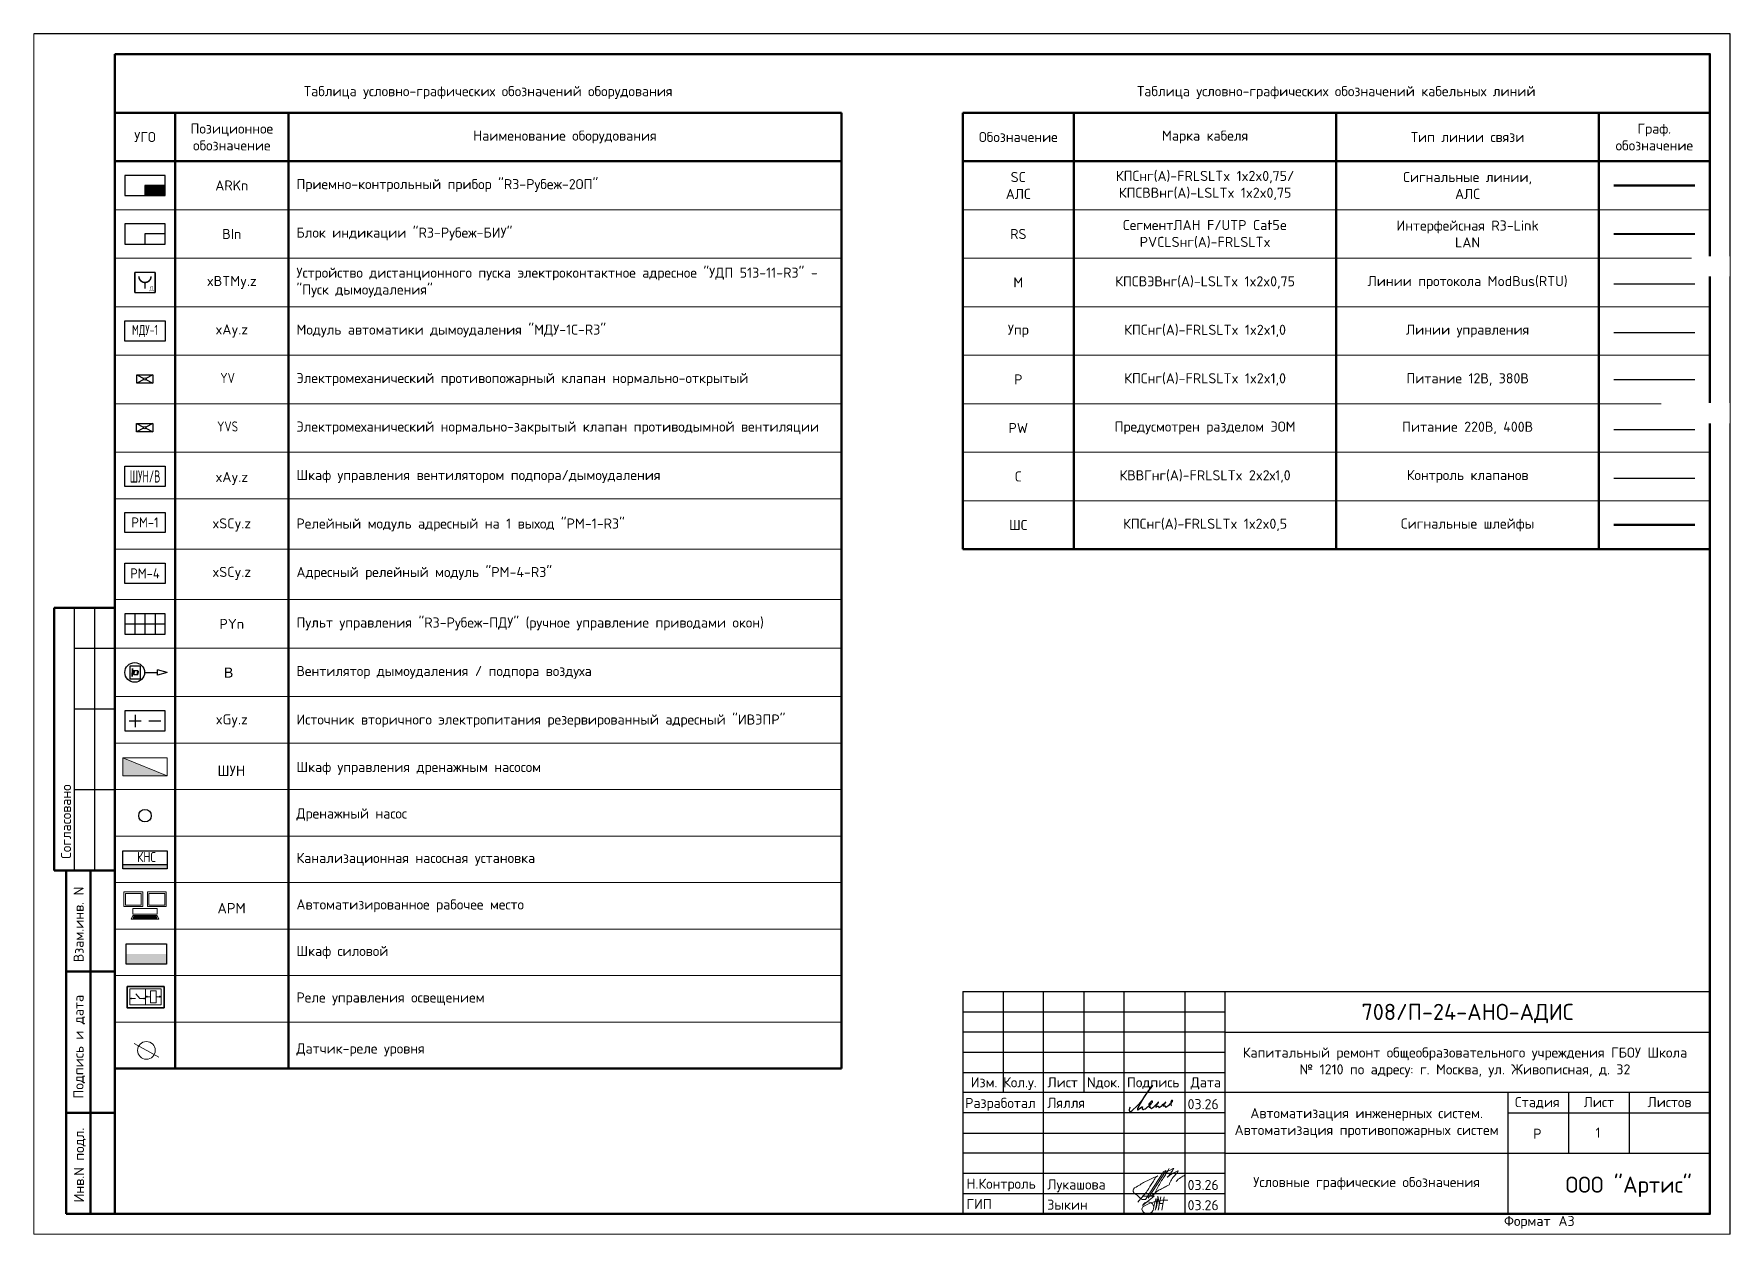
# Paper-space layout '1' of a CAD drawing. Header units: millimetres. Extents: x -2986 to -2566, y 883 to 1180.
# The model-space entities are those that its viewports show. They can reach past a viewport. Long polylines and large blocks are cut down to what shows.
import ezdxf
from ezdxf import colors
from ezdxf.entities.mleader import LeaderData, LeaderLine
from ezdxf.enums import TextEntityAlignment as Align
from ezdxf.math import Vec2, Vec3

# ---------------------------------------------------------------- set-up
doc = ezdxf.new("R2010")
doc.units = ezdxf.units.MM
doc.set_wipeout_variables(frame=1)
doc.linetypes.add('штрихпунктирная', pattern=[1, 0.5, -0.25, 0, -0.25])
for name, color, linetype, lineweight in [('_SOT_SH-OBORUD', 5, 'Continuous', 18), ('RC-Выноски', 7, 'Continuous', 0), ('RC-Дымоудаление', 1, 'Continuous', 30), ('RC-Источники_электропитания', 7, 'Continuous', 30), ('RC-Линии_связи-Адресные', 5, 'Continuous', 50), ('RC-Линии_связи-Интерфейсные_RS-485', 4, 'Continuous', 40), ('RC-Линии_связи-Питание_12-24В', 1, 'Continuous', 30), ('RC-Приборы_управления_и_блоки_индикации', 1, 'Continuous', 30), ('RC-Прочее_оборудование', 1, 'Continuous', 30), ('RC-Шкафы', 1, 'Continuous', 30), ('АР_текст', 250, 'Continuous', 40), ('лс', 5, 'Continuous', 30), ('Основная сплош', 7, 'Continuous', 30), ('Текст', 7, 'Continuous', 30)]:
    doc.layers.add(name, color=color, linetype=linetype, lineweight=lineweight)
for name, color, linetype in [('PDF _0', 7, 'Continuous'), ('PDF _Текст', 7, 'Continuous'), ('PDF _ЭОМ_Текст', 7, 'Continuous'), ('RC-Таблицы', 7, 'Continuous'), ('TEXT1', 7, 'Continuous'), ('Основная', 7, 'Continuous')]:
    doc.layers.add(name, color=color, linetype=linetype)
doc.layers.add('PDF _АК RS-485', color=30, linetype='Continuous', true_color=0xff7f00)
doc.layers.add('PDF _ВК К1 подвал над олом', color=7, linetype='Continuous', true_color=0x00b800)
doc.layers.add('ОФ_подписи', color=5, linetype='Continuous', lineweight=13, true_color=0x0000ff)
doc.layers.add('Подписи', color=5, linetype='Continuous', lineweight=18, true_color=0x0000ff)
doc.styles.add('ICOCPEUR', font='isocpeur.ttf', dxfattribs={"height": 250})
doc.styles.add('ISOCPEUR', font='isocpeur.ttf', dxfattribs={"height": 250})
doc.styles.add('PDF ISOCPEUR', font='isocpeur.ttf')
doc.styles.add('RubezhCAD', font='isocpeur.ttf')
doc.styles.get("Standard").update_dxf_attribs({"font": 'arial.ttf'})
doc.styles.add('TIMES', font='times.ttf')
doc.styles.add('XREF1$0$Standard', font='isocpeur.ttf')

psp = doc.layouts.new('1')

msp = doc.modelspace()

# ---------------------------------------------------------------- texts
msp.add_attdef('В', text='', height=250).set_placement((-111633.1, 40274.7), align=Align.BOTTOM_CENTER)
at = {"layer": 'PDF _Текст', "char_height": 259.2, "attachment_point": 7, "style": 'XREF1$0$Standard'}
for s, insert in [('ШУН', (-111909.5, 37916.4)), ('АРМ', (-111909.5, 34514.4))]:
    msp.add_mtext(s, dxfattribs=dict(at, insert=insert))
at = {"layer": 'PDF _Текст', "insert": (-113898.7, 35784.9), "char_height": 250, "width": 702.153, "attachment_point": 7, "style": 'XREF1$0$Standard'}
msp.add_mtext('{\\W0.8;КНС}', dxfattribs=at)
at = {"layer": 'RC-Линии_связи-Адресные', "color": 0, "linetype": 'Continuous', "lineweight": 40, "ltscale": 15, "char_height": 250, "width": 536.123, "attachment_point": 2, "style": 'ICOCPEUR'}
for s, insert in [('{\\W0.8;YV}', (-111658.1, 47890.3)), ('{\\W0.8;YVS}', (-111658.1, 46690.3))]:
    msp.add_mtext(s, dxfattribs=dict(at, insert=insert))
at = {"layer": 'RC-Таблицы', "linetype": 'Continuous', "lineweight": 40, "ltscale": 15, "char_height": 250, "attachment_point": 5, "style": 'ICOCPEUR'}
for s, insert in [('Таблица условно-графических обозначений оборудования', (-105203.9, 54829)), ('Таблица условно-графических обозначений кабельных линий', (-84203.9, 54829))]:
    msp.add_mtext_dynamic_manual_height_columns(s, width=18500, gutter_width=1250, heights=[0], dxfattribs=dict(at, insert=insert))
at = {"layer": 'RC-Таблицы', "linetype": 'Continuous', "lineweight": 40, "char_height": 250}
for s, insert, width, attachment_point, style in [('УГО', (-113703.9, 53729), 1100, 5, 'ICOCPEUR'), ('Позиционное обозначение', (-111553.9, 53729), 2400, 5, 'ICOCPEUR'), ('Наименование оборудования', (-103303.9, 53729), 13300, 5, 'ICOCPEUR'), ('Обозначение', (-92078.9, 53729), 2350, 5, 'ICOCPEUR'), ('Марка кабеля', (-87453.9, 53729), 6100, 5, 'ICOCPEUR'), ('Тип линии связи', (-80953.9, 53729), 6100, 5, 'ICOCPEUR'), ('Граф. обозначение', (-76328.9, 53729), 2350, 5, 'ICOCPEUR'), ('ARKn', (-111553.9, 52529), 2400, 5, 'ICOCPEUR'), ('Приемно-контрольный прибор "R3-Рубеж-2ОП"', (-109953.9, 52529), 13300, 4, 'ICOCPEUR'), ('SC\\PАЛС', (-92078.9, 52529), 2350, 5, 'ICOCPEUR'), ('КПСнг(А)-FRLSLTx 1x2x0,75/ КПСВВнг(А)-LSLTx 1x2x0,75 ', (-87453.9, 52529), 6100, 5, 'ICOCPEUR'), ('Сигнальные линии,\\PАЛС ', (-80953.9, 52529), 6100, 5, 'ICOCPEUR'), ('СегментЛАН F/UTP Cat5e PVCLSнг(А)-FRLSLTx', (-87453.9, 51329), 6100, 5, 'ICOCPEUR'), ('Интерфейсная R3-Link\\PLAN', (-80953.9, 51329), 6100, 5, 'ICOCPEUR'), ('BIn', (-111553.9, 51329), 2400, 5, 'ICOCPEUR'), ('Блок индикации "R3-Рубеж-БИУ"', (-109953.9, 51329), 13300, 4, 'ICOCPEUR'), ('RS', (-92078.9, 51329), 2350, 5, 'ICOCPEUR'), ('Устройство дистанционного пуска электроконтактное адресное "УДП 513-11-R3" - "Пуск дымоудаления"', (-109953.9, 50129), 13300, 4, 'ICOCPEUR'), ('xBTMy.z', (-111553.9, 50129), 2400, 5, 'ICOCPEUR'), ('М', (-92078.9, 50129), 2350, 5, 'ICOCPEUR'), ('КПСВЭВнг(А)-LSLTx 1x2x0,75 ', (-87453.9, 50129), 6100, 5, 'ICOCPEUR'), ('Линии протокола ModBus(RTU)', (-80953.9, 50129), 6100, 5, 'ICOCPEUR'), ('xAy.z', (-111553.9, 48929), 2400, 5, 'ICOCPEUR'), ('Модуль автоматики дымоудаления "МДУ-1С-R3"', (-109953.9, 48929), 13300, 4, 'ICOCPEUR'), ('Упр', (-92078.9, 48929), 2350, 5, 'ICOCPEUR'), ('КПСнг(А)-FRLSLTx 1x2x1,0', (-87453.9, 48929), 6100, 5, 'ICOCPEUR'), ('Линии управления', (-80953.9, 48929), 6100, 5, 'ICOCPEUR'), ('Электромеханический противопожарный клапан нормально-открытый', (-109953.9, 47729), 13300, 4, 'ICOCPEUR'), ('КПСнг(А)-FRLSLTx 1x2x1,0', (-87453.9, 47729), 6100, 5, 'ICOCPEUR'), ('Питание 12В, 380В', (-80953.9, 47729), 6100, 5, 'ICOCPEUR'), ('P', (-92078.9, 47729), 2350, 5, 'ICOCPEUR'), ('Электромеханический нормально-закрытый клапан противодымной вентиляции', (-109953.9, 46529), 13300, 4, 'ICOCPEUR'), ('PW', (-92078.9, 46529), 2350, 5, 'ICOCPEUR'), ('Предусмотрен разделом ЭОМ', (-87453.9, 46529), 6100, 5, 'ICOCPEUR'), ('Питание 220В, 400В', (-80953.9, 46529), 6100, 5, 'ICOCPEUR'), ('xАy.z', (-111553.9, 45279.5), 2400, 5, 'ICOCPEUR'), ('Шкаф управления вентилятором подпора/дымоудаления', (-109953.9, 45329), 13300, 4, 'ICOCPEUR'), ('C', (-92078.9, 45329), 2350, 5, 'ICOCPEUR'), ('КВВГнг(А)-FRLSLTx 2x2х1,0', (-87453.9, 45329), 6100, 5, 'ICOCPEUR'), ('Контроль клапанов', (-80953.9, 45329), 6100, 5, 'ICOCPEUR'), ('xSCy.z', (-111553.9, 44129, 0), 2800, 5, 'ICOCPEUR'), ('Релейный модуль адресный на 1 выход "РМ-1-R3"', (-109953.9, 44129, 0), 13800, 4, 'ISOCPEUR'), ('ШС', (-92078.9, 44129), 2350, 5, 'ICOCPEUR'), ('КПСнг(А)-FRLSLTx 1x2x0,5 ', (-87453.9, 44129), 6100, 5, 'ICOCPEUR'), ('Сигнальные шлейфы', (-80953.9, 44129), 6100, 5, 'ICOCPEUR'), ('xSCy.z', (-111553.9, 42929), 2400, 5, 'ICOCPEUR'), ('Адресный релейный модуль "РМ-4-R3"', (-109953.9, 42929), 13300, 4, 'ICOCPEUR'), ('PYn', (-111553.9, 41679.5), 2400, 5, 'ICOCPEUR'), ('Пульт управления "R3-Рубеж-ПДУ" (ручное управление приводами окон)', (-109953.9, 41679.5), 13300, 4, 'ICOCPEUR'), ('Вентилятор дымоудаления / подпора воздуха', (-109953.9, 40479.5), 13300, 4, 'ICOCPEUR'), ('Источник вторичного электропитания резервированный адресный "ИВЭПР"', (-109953.9, 39279.5), 13300, 4, 'ICOCPEUR'), ('xGy.z', (-111553.9, 39279.5), 2400, 5, 'ICOCPEUR'), ('Шкаф управления дренажным насосом', (-109953.9, 38104.3), 13300, 4, 'ICOCPEUR'), ('Дренажный насос', (-109953.9, 36953.8), 13300, 4, 'ICOCPEUR'), ('Канализационная насосная установка ', (-109953.9, 35852.8), 13300, 4, 'ICOCPEUR'), ('Автоматизированное рабочее место', (-109953.9, 34702.3), 13300, 4, 'ICOCPEUR'), ('Шкаф силовой', (-109953.9, 33551.5), 13300, 4, 'ICOCPEUR'), ('Реле управления освещением', (-109953.9, 32401), 13300, 4, 'ICOCPEUR'), ('Датчик-реле уровня', (-109953.9, 31137.5), 13300, 4, 'ICOCPEUR')]:
    msp.add_mtext(s, dxfattribs=dict(at, insert=insert, width=width, attachment_point=attachment_point, style=style))
at = {"layer": 'TEXT1', "char_height": 250, "width": 7000, "attachment_point": 5}
for s, insert, style in [('{\\C0;1}', (-77723.9, 29089.3), 'ICOCPEUR'), ('Условные графические обозначения', (-83453.9, 27831.2), 'RubezhCAD')]:
    msp.add_mtext(s, dxfattribs=dict(at, insert=insert, style=style))

# ---------------------------------------------------------------- blocks, each defined once
blk = doc.blocks.new('RC-UGO-PPK-01')
blk.add_wipeout([(5, -2.5), (5, 2.5), (-5, 2.5), (-5, -2.5)]).dxf.layer = 'RC-Приборы_управления_и_блоки_индикации'
blk.add_wipeout([(-5, -2.5), (-5, 2.5), (5, 2.5), (5, -2.5)]).dxf.layer = 'RC-Приборы_управления_и_блоки_индикации'
at = {"layer": 'RC-Приборы_управления_и_блоки_индикации'}
h = blk.add_hatch(color=256, dxfattribs=at)
h.dxf.hatch_style = 1
h.paths.add_polyline_path([(5, -2.5), (5, 0), (0, 0), (0, -2.5)])
blk.add_lwpolyline([(-5, -2.5), (5, -2.5), (5, 2.5), (-5, 2.5)], close=True, dxfattribs=at)
for points in [[(5, 0), (0, 0), (0, -2.5)], [(0, 0), (5, 0)]]:
    blk.add_lwpolyline(points, dxfattribs=at)
blk.add_attdef('PSTN', text='', height=1.5, dxfattribs=at).set_placement((5, 2.5), align=Align.BOTTOM_CENTER)
blk = doc.blocks.new('RC-UGO-BKI-01')
blk.add_wipeout([(5, -2.5), (5, 2.5), (-5, 2.5), (-5, -2.5)]).dxf.layer = 'RC-Приборы_управления_и_блоки_индикации'
blk.add_wipeout([(-5, -2.5), (-5, 2.5), (5, 2.5), (5, -2.5)]).dxf.layer = 'RC-Приборы_управления_и_блоки_индикации'
at = {"layer": 'RC-Приборы_управления_и_блоки_индикации'}
for p, q in [((5, 0), (0, 0)), ((0, 0), (0, -2.5))]:
    blk.add_line(p, q, dxfattribs=at)
blk.add_lwpolyline([(-5, -2.5), (5, -2.5), (5, 2.5), (-5, 2.5)], close=True, dxfattribs=at)
blk.add_attdef('PSTN', text='', height=2.5, dxfattribs=at).set_placement((6.29, 2.38), align=Align.BOTTOM_CENTER)
blk = doc.blocks.new('RC-UGO-MDU-01')
at = {"layer": 'RC-Дымоудаление'}
blk.add_point((0, 0), dxfattribs=at)
blk.add_wipeout([(5, 2.5), (5, -2.5), (-5, -2.5), (-5, 2.5)]).dxf.layer = 'RC-Дымоудаление'
blk.add_wipeout([(-5, -2.5), (-5, 2.5), (5, 2.5), (5, -2.5)]).dxf.layer = 'RC-Дымоудаление'
blk.add_lwpolyline([(-5, 2.5), (5, 2.5), (5, -2.5), (-5, -2.5), (-5, 2.5)], close=True, dxfattribs=at)
at = {"layer": 'RC-Дымоудаление', "ltscale": 100, "style": 'ISOCPEUR', "width": 0.7}
blk.add_text('МДУ-1', height=2.5, dxfattribs=at).set_placement((0, 0), align=Align.MIDDLE)
at = {"layer": 'RC-Дымоудаление'}
blk.add_attdef('PSTN', text='', height=2.5, dxfattribs=at).set_placement((5.82, 2.37), align=Align.BOTTOM_CENTER)
blk = doc.blocks.new('RC-UGO-SHUNV-01')
at = {"layer": 'RC-Шкафы'}
blk.add_point((0, 0), dxfattribs=at)
blk.add_wipeout([(5.01, -2.5), (5.01, 2.5), (-5.01, 2.5), (-5.01, -2.5)]).dxf.layer = 'RC-Шкафы'
blk.add_wipeout([(-5.01, -2.5), (-5.01, 2.5), (5.01, 2.5), (5.01, -2.5)]).dxf.layer = 'RC-Шкафы'
for p, q in [((-5.01, 2.5), (5.01, 2.5)), ((-5.01, -2.5), (-5.01, 2.5)), ((5.01, 2.5), (5.01, -2.5)), ((5.01, -2.5), (-5.01, -2.5))]:
    blk.add_line(p, q, dxfattribs=at)
blk.add_lwpolyline([(-5.01, 2.5), (-5, 2.5)], dxfattribs=at)
blk.add_lwpolyline([(-5.01, 2.5), (-5, 2.5)], dxfattribs=at)
at = {"layer": 'RC-Шкафы', "ltscale": 100, "style": 'ISOCPEUR', "width": 0.6}
blk.add_text('ШУН/В', height=3, dxfattribs=at).set_placement((0, 0), align=Align.MIDDLE)
at = {"layer": 'RC-Шкафы'}
blk.add_attdef('PSTN', text='', height=2.5, dxfattribs=at).set_placement((6.17, 2.53), align=Align.BOTTOM_CENTER)
blk = doc.blocks.new('RC-UGO-RM-04')
at = {"layer": 'RC-Прочее_оборудование'}
blk.add_point((0, 0), dxfattribs=at)
blk.add_wipeout([(5, 2.5), (5, -2.5), (-5, -2.5), (-5, 2.5)]).dxf.layer = 'RC-Прочее_оборудование'
blk.add_wipeout([(-5, -2.5), (-5, 2.5), (5, 2.5), (5, -2.5)]).dxf.layer = 'RC-Прочее_оборудование'
for p, q in [((-5, 2.5), (5, 2.5)), ((-5, -2.5), (-5, 2.5)), ((-5, 2.5), (-5, 2.5)), ((5, 2.5), (5, -2.5)), ((5, -2.5), (-5, -2.5))]:
    blk.add_line(p, q, dxfattribs=at)
at = {"layer": 'RC-Прочее_оборудование', "ltscale": 100, "style": 'ISOCPEUR', "width": 0.9}
blk.add_text('РМ-4', height=2.5, dxfattribs=at).set_placement((0, 0), align=Align.MIDDLE)
at = {"layer": 'RC-Прочее_оборудование'}
blk.add_attdef('PSTN', text='', height=2.5, dxfattribs=at).set_placement((5.72, 2.54), align=Align.BOTTOM_CENTER)
blk = doc.blocks.new('RC-UGO-IP12-03')
blk.add_wipeout([(-5, 2.5), (-5, -2.5), (5, -2.5), (5, 2.5)]).dxf.layer = 'RC-Источники_электропитания'
at = {"layer": 'RC-Источники_электропитания'}
blk.add_lwpolyline([(-5, -2.5), (5, -2.5), (5, 2.5), (-5, 2.5)], close=True, dxfattribs=at)
for points in [[(-3.94, 0), (-0.94, 0)], [(-2.37, -1.52), (-2.37, 1.48)], [(0.94, 0), (3.94, 0)]]:
    blk.add_lwpolyline(points, dxfattribs=at)
blk.add_attdef('PSTN', text='', height=2.5, dxfattribs=at).set_placement((6.11, 2.42), align=Align.BOTTOM_CENTER)
blk = doc.blocks.new('111607191')
at = {"layer": 'RC-Линии_связи-Адресные', "ltscale": 100}
blk.add_line((-10, 0), (10, 0), dxfattribs=at)
blk = doc.blocks.new('111607231')
at = {"layer": 'RC-Линии_связи-Интерфейсные_RS-485', "ltscale": 100}
blk.add_line((-10, 0), (10, 0), dxfattribs=at)
blk = doc.blocks.new('RC-UGO-UDPD-01')
at = {"layer": 'RC-Дымоудаление', "ltscale": 30}
blk.add_lwpolyline([(2.5, 2.5), (2.5, -2.5), (-2.5, -2.5), (-2.5, 2.5)], close=True, dxfattribs=at)
blk.add_wipeout([(2.5, 2.5), (2.5, -2.5), (-2.5, -2.5), (-2.5, 2.5)]).dxf.layer = 'RC-Дымоудаление'
at = {"layer": 'RC-Дымоудаление'}
for p, q in [((-2.5, 2.5), (-2.5, -2.5)), ((2.5, 2.5), (-2.5, 2.5)), ((2.5, -2.5), (2.5, 2.5)), ((-2.5, -2.5), (2.5, -2.5))]:
    blk.add_line(p, q, dxfattribs=at)
at = {"layer": 'RC-Дымоудаление', "ltscale": 30, "const_width": 0.375}
blk.add_lwpolyline([(-1.5, 1.5, 1), (1.5, 1.5, 1)], format="xyb", dxfattribs=at)
blk.add_lwpolyline([(0, 0), (0, -1.5)], dxfattribs=at)
at = {"layer": 'RC-Дымоудаление', "const_width": 0.1}
for points in [[(1.22, -2.23), (1.22, -1.91), (2.1, -1.91), (2.1, -2.23)], [(1.92, -1.91), (1.92, -1.01), (1.43, -1.01), (1.33, -1.91)]]:
    blk.add_lwpolyline(points, dxfattribs=at)
at = {"layer": 'RC-Дымоудаление'}
blk.add_attdef('PSTN', text='', height=2.5, dxfattribs=at).set_placement((1.29, 2.23), align=Align.BOTTOM_LEFT)
blk = doc.blocks.new('*U8')
at = {"lineweight": 50}
for p, q in [((5, 155), (20, 155)), ((5, 155), (5, 90)), ((5, 90), (20, 90)), ((8, 5), (8, 90)), ((14, 5), (14, 90)), ((8, 65), (20, 65)), ((8, 30), (20, 30)), ((8, 5), (20, 5))]:
    blk.add_line(p, q, dxfattribs=at)
for p, q in [((10, 155), (10, 90)), ((15, 155), (15, 90)), ((10, 145), (20, 145)), ((10, 130), (20, 130)), ((10, 110), (20, 110))]:
    blk.add_line(p, q)
blk.add_lwpolyline([(0, 0), (420, 0), (420, 297), (0, 297)], close=True)
blk.add_lwpolyline([(20, 292), (415, 292), (415, 5), (20, 5)], close=True, dxfattribs=at)
at = {"style": 'XREF1$0$Standard'}
for s, p in [('Согласовано', (7.95, 102.07)), ('Взам.инв. N', (11.07, 76.61)), ('Подпись и дата', (11.04, 46.36)), ('Инв.N подл.', (11.17, 17.07))]:
    blk.add_text(s, height=2.5, rotation=90, dxfattribs=at).set_placement(p, align=Align.MIDDLE_CENTER)
blk.add_text('Формат', height=2.5, dxfattribs=at).set_placement((364.02, 2))
blk.add_text('А3', height=2.5, dxfattribs=at).set_placement((381.51, 2), align=Align.RIGHT)
for tag, p in [('СОГЛАСОВАНО_ДАТА2', (14.37, 145.56)), ('СОГЛАСОВАНО_ДАТА3', (19.37, 145.56)), ('СОГЛАСОВАНО_ФАМИЛИЯ2', (14.37, 110.56)), ('СОГЛАСОВАНО_ФАМИЛИЯ3', (19.37, 110.56)), ('СОГЛАСОВАНО_ДОЛЖНОСТЬ2', (14.37, 90.56)), ('СОГЛАСОВАНО_ДОЛЖНОСТЬ3', (19.37, 90.56))]:
    blk.add_attdef(tag, p, '', height=2.5, rotation=90, dxfattribs=at)
for tag, p in [('ВЗАМ_ИНВ_НОМЕР', (19.37, 77.5)), ('ИНВ_N_ПОДЛ', (19.37, 17.5))]:
    blk.add_attdef(tag, text='', height=2.5, rotation=90, dxfattribs=at).set_placement(p, align=Align.CENTER)
blk.add_attdef('ИНВ_ДАТА', text='', height=2.5, rotation=90, dxfattribs=at).set_placement((19.37, 63.83), align=Align.RIGHT)
blk = doc.blocks.new('П_Зыкин')
at = {"layer": 'ОФ_подписи', "color": 152, "ltscale": 100, "true_color": 0x0061c2, "transparency": 33554687}
for p, q in [((142, 249), (62, -174)), ((102, 37), (218, 37)), ((258, 249), (178, -174))]:
    blk.add_line(p, q, dxfattribs=at)
blk.add_lwpolyline([(-462, 273), (-74, 273), (-446, -30)], dxfattribs=at)
for centre, radius, start, end in [((-271, -94), 186, 314.2393, 159.9348), ((345, -1372), 1523, 88.8758, 117.8788), ((1109, -252), 1204, 158.7593, 174.231), ((-1024, 224), 1068, 337.8144, 2.8859), ((-849, 72), 852, 342.8308, 7.4815), ((-9, 182), 4.48, 8.9691, 155.6551), ((-643, 22), 732, 344.4555, 20.462), ((-318, -169), 151, 108.7568, 173.4251), ((-287, -115), 185, 191.5358, 322.3512)]:
    blk.add_arc(centre, radius, start, end, dxfattribs=at)
blk = doc.blocks.new('П_Лукашова')
at = {"layer": 'ОФ_подписи', "color": 152, "true_color": 0x0061c2}
for p, q in [((221, 339), (-221, -339)), ((286, 371), (-156, -307)), ((283, 370), (218, 338))]:
    blk.add_line(p, q, dxfattribs=at)
for points in [[(221, 301), (344, 360), (434, 401), (475, 416), (464, 395), (420, 336), (342, 232), (310, 203), (337, 221), (420, 283), (490, 322), (558, 352), (576, 358), (491, 240), (403, 113), (374, 49), (360, 20)], [(-221, -339), (-276, -344), (-368, -289), (-446, -221), (-505, -166), (-522, -116), (-412, -16), (-295, 56), (-173, 120), (-49, 179), (33, 216), (87, 237), (52, 221), (11, 167), (-59, 51), (-126, -52), (-177, -132), (-256, -231), (-409, -409)], [(360, 20), (294, -18), (203, -65), (91, -124), (-73, -248)], [(366, 415), (236, 213), (85, -37), (-50, -300)], [(530, 102), (646, 199), (748, 254)]]:
    blk.add_spline(points, degree=3, dxfattribs=at)
blk = doc.blocks.new('A$C11203D1A')
at = {"layer": 'Подписи', "lineweight": 25}
blk.add_lwpolyline([(0.24, 1.11), (0.09, 0.86), (0, 0.47), (0.01, 0.27), (0.06, 0.09), (0.17, 0.01), (0.33, 0), (0.53, 0.07), (0.73, 0.22), (0.94, 0.41), (1.81, 1.26), (2.64, 2.1), (3.19, 2.76), (3.8, 3.63), (4.42, 4.6), (5, 5.4), (5.39, 5.96), (5.72, 6.46), (5.82, 6.46), (5.73, 6.31), (4.71, 5.11), (3.82, 3.76), (2.71, 1.9), (2.36, 1.31), (2.15, 0.93), (2.05, 0.72), (2.04, 0.6), (2.04, 0.49), (2.07, 0.44), (2.13, 0.41), (2.22, 0.43), (2.34, 0.53), (2.48, 0.65), (2.83, 0.93), (3.1, 1.12), (3.23, 1.19), (3.28, 1.19), (3.29, 1.16), (3.26, 1.06), (3.23, 0.9), (3.22, 0.77), (3.24, 0.65), (3.26, 0.58), (3.34, 0.52), (3.42, 0.48), (3.54, 0.51), (3.66, 0.56), (3.92, 0.66), (4.17, 0.85), (4.57, 1.16), (4.82, 1.36), (5, 1.53), (5.18, 1.68), (5.48, 1.96), (5.64, 2.15), (5.74, 2.33), (5.75, 2.44), (5.75, 2.53), (5.69, 2.57), (5.6, 2.58), (5.49, 2.54), (5.33, 2.4), (5.12, 2.18), (4.99, 1.99), (4.9, 1.86), (4.85, 1.74), (4.87, 1.66), (4.92, 1.62), (5.03, 1.65), (5.11, 1.72), (5.21, 1.79), (5.24, 1.81), (5.28, 1.82), (5.31, 1.82), (5.32, 1.79), (5.26, 1.69), (5.19, 1.61), (5.11, 1.47), (5.03, 1.34), (4.98, 1.25), (4.97, 1.17), (4.97, 1.09), (5.01, 1.05), (5.05, 1.06), (5.1, 1.11), (5.14, 1.13), (5.2, 1.13), (5.23, 1.07), (5.27, 0.94), (5.32, 0.85), (5.35, 0.8), (5.43, 0.77), (5.52, 0.78), (5.61, 0.84), (5.88, 1), (6.13, 1.19), (6.42, 1.46), (6.68, 1.7), (6.94, 1.94), (7.06, 2.08), (7.22, 2.28), (7.23, 2.3), (7.23, 2.31), (7.2, 2.31), (7.18, 2.28), (7.15, 2.24), (6.76, 1.63), (6.67, 1.45), (6.59, 1.3), (6.56, 1.22), (6.56, 1.16), (6.57, 1.11), (6.6, 1.08), (6.65, 1.1), (6.7, 1.13), (6.79, 1.19), (6.88, 1.26), (6.99, 1.31), (7.07, 1.35), (7.18, 1.36), (7.23, 1.33), (7.27, 1.28), (7.28, 1.18), (7.28, 1.12), (7.3, 1.08), (7.34, 1.04), (7.38, 1.02), (7.45, 1.01), (7.52, 1.04), (7.6, 1.09), (7.73, 1.19), (7.93, 1.34), (8.13, 1.48), (8.36, 1.7), (8.65, 1.95), (8.78, 2.07), (8.9, 2.16), (8.98, 2.23), (9.03, 2.27), (9.04, 2.29), (9.02, 2.3), (8.99, 2.29), (8.97, 2.25), (8.92, 2.16), (8.7, 1.81), (8.57, 1.61), (8.52, 1.53), (8.51, 1.43), (8.53, 1.37), (8.56, 1.33), (8.6, 1.33), (8.66, 1.35), (8.72, 1.39), (8.76, 1.41), (8.86, 1.4), (8.93, 1.37), (8.94, 1.31), (8.96, 1.22), (8.98, 1.14), (9.02, 1.1), (9.08, 1.07), (9.17, 1.1), (9.24, 1.14), (9.33, 1.2), (9.56, 1.37), (9.86, 1.59), (10.18, 1.87), (10.41, 2.09), (10.57, 2.29), (10.72, 2.51), (10.76, 2.62), (10.77, 2.7), (10.75, 2.75), (10.68, 2.79), (10.58, 2.76), (10.5, 2.69), (10.38, 2.54), (10.32, 2.41), (10.31, 2.25), (10.32, 2.09), (10.33, 1.85), (10.35, 1.7), (10.37, 1.58), (10.4, 1.47), (10.47, 1.37)], dxfattribs=at)
blk = doc.blocks.new('Штамп')
at = {"layer": 'Основная'}
for p, q in [((-18500, 5000), (-12000, 5000)), ((-12000, 4500), (-18500, 4500)), ((-18500, 4000), (-12000, 4000)), ((-12000, 2500), (-18500, 2500)), ((-18500, 2000), (-12000, 2000)), ((-12000, 1500), (-18500, 1500)), ((-12000, 1000), (-18500, 1000)), ((-18500, 500), (-12000, 500))]:
    blk.add_line(p, q, dxfattribs=at)
at = {"layer": 'Основная сплош'}
for p, q in [((-18500, 5500), (0, 5500)), ((-18500, 5500), (-18500, 0)), ((-17500, 5500), (-17500, 3000)), ((-16500, 0), (-16500, 5500)), ((-15500, 5500), (-15500, 3000)), ((-14500, 0), (-14500, 5500)), ((-13000, 5500), (-13000, 0)), ((-12000, 0), (-12000, 5500)), ((-12000, 4500), (0, 4500)), ((-18500, 3500), (-12000, 3500)), ((0, 3000), (-18500, 3000)), ((-5000, 3000), (-5000, 0)), ((-3500, 3000), (-3500, 1500)), ((-2000, 3000), (-2000, 1500)), ((-5000, 2500), (0, 2500)), ((-12000, 1500), (0, 1500))]:
    blk.add_line(p, q, dxfattribs=at)
at = {"transparency": 33554687, "xscale": 100, "yscale": 100, "zscale": 100}
blk.add_blockref('A$C11203D1A', (-14379, 2533), dxfattribs=at)
at = {"layer": 'ОФ_подписи', "color": 5}
for name, p, xscale, yscale, zscale in [('П_Лукашова', (-13755, 700), 1.010226427429054, 1.010226427429054, 1.010226427429054), ('П_Зыкин', (-13706, 228), 0.7621923841183493, 0.7621923841183493, 0.7621923841183493)]:
    blk.add_blockref(name, p, dxfattribs=dict(at, xscale=xscale, yscale=yscale, zscale=zscale))
at = {"transparency": 33554687, "insert": (-8500, 2250), "char_height": 250, "width": 7000, "attachment_point": 5, "style": 'PDF ISOCPEUR'}
blk.add_mtext('Автоматизация инженерных систем. Автоматизация противопожарных систем', dxfattribs=at)
at = {"layer": 'АР_текст', "color": 7, "transparency": 33554687, "insert": (-2009, 668), "char_height": 400, "width": 7750, "attachment_point": 5, "style": 'RubezhCAD'}
blk.add_mtext('{\\C0;ООО "Артис"}', dxfattribs=at)
at = {"layer": 'Текст', "color": 0, "style": 'RubezhCAD'}
blk.add_text('708/П-24-АНО-АДИС', height=400, dxfattribs=at).set_placement((-6000, 4798), align=Align.CENTER)
at = {"layer": 'Текст', "linetype": 'Continuous', "style": 'RubezhCAD'}
for s, p in [('Изм.', (-18302, 3131)), ('Кол.у.', (-17500, 3131)), ('Лист', (-16402, 3131)), ('Nдок.', (-15424, 3131)), ('Подпись', (-14434, 3131)), ('Дата', (-12857, 3131))]:
    blk.add_text(s, height=250, dxfattribs=at).set_placement(p)
at = {"layer": 'Текст', "style": 'ICOCPEUR'}
for s, p in [('Разработал', (-18441, 2620)), ('Лялля', (-16408, 2622)), ('03.26', (-12934, 2590)), ('Н.Контроль', (-18407, 620)), ('Лукашова', (-16408, 602)), ('03.26', (-12934, 590)), ('ГИП', (-18407, 120)), ('Зыкин', (-16408, 102)), ('03.26', (-12934, 90))]:
    blk.add_text(s, height=250, dxfattribs=at).set_placement(p)
at = {"layer": 'Текст', "color": 7, "linetype": 'Continuous', "style": 'RubezhCAD'}
for s, p in [('Стадия', (-4273, 2640)), ('Лист', (-2750, 2640)), ('Листов', (-1000, 2640))]:
    blk.add_text(s, height=250, dxfattribs=at).set_placement(p, align=Align.CENTER)
at = {"layer": 'Текст', "color": 7, "style": 'RubezhCAD'}
blk.add_text('Р', height=250, dxfattribs=at).set_placement((-4273, 1857), align=Align.CENTER)
at = {"layer": 'Текст', "ltscale": 100, "insert": (-6063, 3750), "char_height": 250, "attachment_point": 5, "style": 'RubezhCAD'}
blk.add_mtext_dynamic_manual_height_columns('\\pi-3.125;Капитальный ремонт общеобразовательного учреждения ГБОУ Школа{\\H1.25x; }\\P№ 1210 по адресу: г. Москва, ул. Живописная, д. 32{\\H1.21604x; }\\P', width=11832.53, gutter_width=1250, heights=[1893], dxfattribs=at)
at = {"layer": 'Текст', "ltscale": 100, "style": 'RubezhCAD'}
blk.add_attdef('ЛИСТОВ', text='', height=250, dxfattribs=at).set_placement((-1000, 1857), align=Align.CENTER)
at = {"layer": 'Текст', "ltscale": 100, "style": 'TIMES'}
blk.add_attdef('НАЗВАНИЕ', text='', height=250, dxfattribs=at).set_placement((-8500, 750), align=Align.MIDDLE_CENTER)
blk = doc.blocks.new('PC 2 mon')
for p, q in [((-5.37, -4.25), (5.37, -4.25)), ((-5.21, -3.81), (5.21, -3.81)), ((-5.01, -3.37), (5.01, -3.37))]:
    blk.add_line(p, q)
for points in [[(-9.25, 7.35), (-1.01, 7.35), (-1.01, 0.9), (-9.25, 0.9)], [(-8.61, 6.7), (-1.66, 6.7), (-1.66, 1.54), (-8.61, 1.54)], [(-5.41, 0), (5.41, 0), (5.41, -2.42), (-5.41, -2.42)], [(1.13, 7.35), (9.37, 7.35), (9.37, 0.9), (1.13, 0.9)], [(1.77, 6.7), (8.72, 6.7), (8.72, 1.54), (1.77, 1.54)], [(-5.41, -2.97), (5.41, -2.97), (6.08, -4.57), (-6.08, -4.57)]]:
    blk.add_lwpolyline(points, close=True)
blk = doc.blocks.new('RC-UGO-RM-01')
at = {"layer": 'RC-Прочее_оборудование'}
blk.add_point((0, 0), dxfattribs=at)
blk.add_wipeout([(5, 2.5), (5, -2.5), (-5, -2.5), (-5, 2.5)]).dxf.layer = 'RC-Прочее_оборудование'
blk.add_wipeout([(-5, -2.5), (-5, 2.5), (5, 2.5), (5, -2.5)]).dxf.layer = 'RC-Прочее_оборудование'
for p, q in [((-5, 2.5), (5, 2.5)), ((-5, -2.5), (-5, 2.5)), ((5, 2.5), (5, -2.5)), ((5, -2.5), (-5, -2.5))]:
    blk.add_line(p, q, dxfattribs=at)
at = {"layer": 'RC-Прочее_оборудование', "ltscale": 100, "style": 'ISOCPEUR', "width": 0.9}
blk.add_text('РМ-1', height=2.5, dxfattribs=at).set_placement((0, 0), align=Align.MIDDLE)
at = {"layer": 'RC-Прочее_оборудование'}
blk.add_attdef('PSTN', text='', height=2.5, dxfattribs=at).set_placement((5.52, 2.59), align=Align.BOTTOM_CENTER)
blk = doc.blocks.new('A$C122646C6')
at = {"color": 1, "lineweight": 30}
for points in [[(0, 200), (400, 200), (400, 0), (0, 0), (0, 200)], [(0, 200), (173, 113)], [(173, 87), (0, 0)], [(400, 200), (227, 113)], [(227, 87), (400, 0)]]:
    blk.add_lwpolyline(points, dxfattribs=at)
blk.add_circle((200, 100), 30, dxfattribs=at)
blk = doc.blocks.new('A$C621463D6')
at = {"color": 18, "lineweight": 35, "true_color": 0x000000, "flags": 128}
blk.add_lwpolyline([(0, 525), (914, 525), (914, 0), (0, 0), (0, 525)], dxfattribs=at)
at = {"color": 18, "lineweight": 18, "true_color": 0x000000, "flags": 128}
for points in [[(64, 76), (453, 76), (453, 466), (64, 466), (64, 76)], [(453, 76), (842, 76), (842, 466), (453, 466), (453, 76)], [(110, 241), (110, 220), (89, 220), (89, 241), (110, 241)], [(207, 229), (110, 229)], [(216, 347), (313, 229), (411, 229)], [(432, 241), (432, 220), (411, 220), (411, 241), (432, 241)], [(500, 284), (500, 262), (478, 262), (478, 284), (500, 284)], [(580, 271), (500, 271)], [(720, 419), (720, 123), (580, 123), (580, 419), (720, 419)], [(800, 271), (720, 271)], [(821, 284), (821, 262), (800, 262), (800, 284), (821, 284)]]:
    blk.add_lwpolyline(points, dxfattribs=at)
blk = doc.blocks.new('Пульт')
blk.add_wipeout([(0, 0), (0, 500), (-1000, 500), (-1000, 0)]).dxf.layer = 'RC-Приборы_управления_и_блоки_индикации'
blk.add_wipeout([(-1000, 0), (-1000, 500), (0, 500), (0, 0)]).dxf.layer = 'RC-Приборы_управления_и_блоки_индикации'
at = {"layer": 'RC-Приборы_управления_и_блоки_индикации'}
for p, q in [((-750, 500), (-750, 0)), ((-500, 500), (-500, 0)), ((-250, 500), (-250, 0)), ((-1000, 250), (0, 250))]:
    blk.add_line(p, q, dxfattribs=at)
blk.add_lwpolyline([(-1000, 0), (0, 0), (0, 500), (-1000, 500)], close=True, dxfattribs=at)
blk = doc.blocks.new('A$C73BA6E17')
at = {"color": 5, "lineweight": 30}
for points in [[(0, 200), (400, 200), (400, 0), (0, 0), (0, 200)], [(0, 200), (173, 113)], [(173, 87), (0, 0)], [(400, 200), (227, 113)], [(227, 87), (400, 0)]]:
    blk.add_lwpolyline(points, dxfattribs=at)
blk.add_circle((200, 100), 30, dxfattribs=at)
blk = doc.blocks.new('_Oblique')
at = {"color": 0, "linetype": 'ByBlock', "lineweight": -2}
blk.add_line((-0.5, -0.5), (0.5, 0.5), dxfattribs=at)
blk = doc.blocks.new('111607261')
at = {"layer": 'RC-Линии_связи-Питание_12-24В', "ltscale": 100}
blk.add_line((-10, 0), (10, 0), dxfattribs=at)

# ---------------------------------------------------------------- linework, layer by layer
at = {"ltscale": 4}
for p, q in [((-113817.7, 40635.7), (-114082.6, 40635.7)), ((-114082.6, 40635.7), (-114082.6, 40318.8)), ((-114019.3, 40574.4), (-114024.3, 40505.2)), ((-114024.3, 40505.2), (-114006.2, 40505.2)), ((-114024.3, 40482.8), (-114006.2, 40482.8)), ((-114024.3, 40482.8), (-114024.3, 40466)), ((-114006.2, 40482.8), (-114024.3, 40482.8)), ((-114024.3, 40466), (-114006.2, 40466)), ((-114019.5, 40374.3), (-114024.3, 40443.5)), ((-114024.3, 40443.5), (-114006.2, 40443.5)), ((-114017.9, 40505.2), (-114017.9, 40482.8)), ((-114017.9, 40443.5), (-114017.9, 40466)), ((-114012.6, 40505.2), (-114012.6, 40482.8)), ((-114012.6, 40443.5), (-114012.6, 40466)), ((-114011.2, 40374.3), (-114006.2, 40443.5)), ((-114011, 40574.4), (-114006.2, 40505.2)), ((-114006.2, 40466), (-114006.2, 40482.8)), ((-114006.2, 40478.1), (-113985.1, 40478.1)), ((-114006.2, 40470.7), (-113985.1, 40470.7)), ((-113985.2, 40442.1), (-113985.1, 40474.4)), ((-113985.1, 40506.6), (-113985.1, 40474.4)), ((-113979.5, 40432.7), (-113979.4, 40474.4)), ((-113979.4, 40516.1), (-113979.4, 40474.4)), ((-113970.9, 40424.1), (-113970.8, 40474.4)), ((-113970.9, 40424.1), (-113890.8, 40424)), ((-113970.8, 40524.6), (-113890.8, 40524.6)), ((-113970.8, 40524.6), (-113970.8, 40474.4)), ((-113890.8, 40524.6), (-113890.8, 40474.3)), ((-113890.8, 40424), (-113890.8, 40474.3)), ((-113882.3, 40432.6), (-113882.2, 40474.3)), ((-113882.2, 40516), (-113882.2, 40474.3)), ((-113876.5, 40506.5), (-113876.5, 40474.3)), ((-113876.5, 40442.1), (-113876.5, 40474.3)), ((-113817.7, 40318.8), (-113817.7, 40635.7)), ((-113714.6, 40478), (-113396.4, 40478)), ((-113153.9, 40478), (-113396.4, 40545.9)), ((-113396.4, 40410.1), (-113396.4, 40545.9)), ((-113153.9, 40478), (-113396.4, 40410.1)), ((-114082.6, 40318.8), (-113817.7, 40318.8))]:
    msp.add_line(p, q, dxfattribs=at)
msp.add_lwpolyline([(-114021.1, 39264.2), (-114021.1, 39264.8)])
msp.add_lwpolyline([(-114021.1, 39264.2), (-114021.1, 39264.8)])
at = {"ltscale": 2}
msp.add_circle((-113958.8, 40478), 244.2, dxfattribs=at)
for centre, start, end in [((-113976.6, 40442.1), 179.96333, 250.49211), ((-113976.5, 40506.6), 109.43455, 179.96333), ((-113970.9, 40432.7), 179.96333, 269.96333), ((-113970.8, 40516), 89.96333, 179.96333), ((-113890.8, 40516), 359.96333, 89.96333), ((-113890.8, 40432.6), 269.96333, 359.96333), ((-113885.1, 40442.1), 289.43455, 359.96333), ((-113885.1, 40506.5), 359.96333, 70.49211)]:
    msp.add_arc(centre, 8.58, start, end)
at = {"layer": 'PDF _0', "lineweight": 25}
msp.add_lwpolyline([(-114253.2, 36061.5), (-113154.6, 36061.5), (-113154.6, 35621.2), (-114253.2, 35621.2)], close=True, dxfattribs=at)
msp.add_lwpolyline([(-113154.6, 35720.7), (-114253.2, 35720.7)], dxfattribs=at)
at = {"layer": 'PDF _0', "transparency": 33554559}
for points in [[(-113154.6, 35720.7), (-114253.2, 35720.7), (-113154.6, 35621.2)], [(-114253.2, 35720.7), (-113154.6, 35621.2), (-114253.2, 35621.2)]]:
    msp.add_solid(points, dxfattribs=at)
at = {"layer": 'PDF _ВК К1 подвал над олом', "lineweight": 30}
msp.add_circle((-113703.9, 36933.3), 153.5, dxfattribs=at)
at = {"layer": 'PDF _ЭОМ_Текст', "lineweight": 20}
for points in [[(-114253.2, 38362.9), (-114253.2, 37922.6), (-113154.6, 37922.6), (-113154.6, 38362.9), (-114253.2, 38362.9), (-113154.6, 37922.6)], [(-113360.7, 30954.6), (-113974.5, 31297.5)]]:
    msp.add_lwpolyline(points, dxfattribs=at)
msp.add_circle((-113667.6, 31126), 219.1, dxfattribs=at)
at = {"layer": 'PDF _ЭОМ_Текст', "transparency": 33554559}
msp.add_solid([(-114253.2, 38362.9), (-113154.6, 37922.6), (-114253.2, 37922.6)], dxfattribs=at)
at = {"layer": 'RC-Линии_связи-Адресные', "color": 3, "ltscale": 100}
msp.add_line((-77328.9, 44129), (-75328.9, 44129), dxfattribs=at)
at = {"layer": 'RC-Таблицы', "linetype": 'Continuous', "lineweight": 50}
for p, q in [((-114453.9, 54329), (-96453.9, 54329)), ((-114453.9, 54329), (-114453.9, 37537.4)), ((-112953.9, 54329), (-112953.9, 30675.5)), ((-110153.9, 54329), (-110153.9, 30675.5)), ((-96453.9, 54329), (-96453.9, 30675.5)), ((-93453.9, 54329), (-74953.9, 54329)), ((-93453.9, 54329), (-93453.9, 43529)), ((-90703.9, 54329), (-90703.9, 43529)), ((-84203.9, 54329), (-84203.9, 43529)), ((-77703.9, 54329), (-77703.9, 43529)), ((-74953.9, 54329), (-74953.9, 45929)), ((-114453.9, 53129), (-96453.9, 53129)), ((-93453.9, 53129), (-74953.9, 53129)), ((-93453.9, 43529), (-74953.9, 43529)), ((-114453.9, 30675.5), (-96453.9, 30675.5))]:
    msp.add_line(p, q, dxfattribs=at)
at = {"layer": 'RC-Таблицы', "linetype": 'Continuous', "lineweight": 20}
for p, q in [((-114453.9, 51929), (-96453.9, 51929)), ((-114453.9, 51929), (-96453.9, 51929)), ((-93453.9, 51929), (-74953.9, 51929)), ((-114453.9, 50729), (-96453.9, 50729)), ((-93453.9, 50729), (-74953.9, 50729)), ((-114453.9, 49529), (-96453.9, 49529)), ((-93453.9, 49529), (-90703.9, 49529)), ((-90703.9, 49529), (-74953.9, 49529)), ((-114453.9, 48329), (-96453.9, 48329)), ((-114453.9, 48329), (-96453.9, 48329)), ((-93453.9, 48329), (-90703.9, 48329)), ((-90703.9, 48329), (-74953.9, 48329)), ((-114453.9, 47129), (-96453.9, 47129)), ((-93453.9, 47129), (-74953.9, 47129)), ((-114453.9, 45929), (-96453.9, 45929)), ((-93453.9, 45929), (-74953.9, 45929)), ((-114453.9, 44778.5), (-96453.9, 44778.5)), ((-93453.9, 44729), (-74953.9, 44729)), ((-114453.9, 43529), (-96453.9, 43529)), ((-114453.9, 42279.5), (-96453.9, 42279.5)), ((-114453.9, 41079.5), (-96453.9, 41079.5)), ((-114453.9, 39879.5), (-96453.9, 39879.5)), ((-114453.9, 39879.5), (-96453.9, 39879.5)), ((-114453.9, 38729), (-96453.9, 38729)), ((-114453.9, 38729), (-96453.9, 38729)), ((-114453.9, 37578.5), (-96453.9, 37578.5)), ((-114453.9, 37578.5), (-96453.9, 37578.5)), ((-114453.9, 36428), (-96453.9, 36428)), ((-114453.9, 36428), (-96453.9, 36428)), ((-114453.9, 35277.5), (-96453.9, 35277.5)), ((-114453.9, 35277.5), (-96453.9, 35277.5)), ((-114453.9, 34127), (-96453.9, 34127)), ((-114453.9, 34127), (-96453.9, 34127)), ((-114453.9, 32976.5), (-96453.9, 32976.5)), ((-114453.9, 31826), (-96453.9, 31826))]:
    msp.add_line(p, q, dxfattribs=at)
at = {"layer": 'лс', "color": 6, "linetype": 'Continuous', "flags": 128}
msp.add_lwpolyline([(-77328.9, 45283.5), (-75328.9, 45283.5)], dxfattribs=at)

# ---------------------------------------------------------------- block references
for name, p in [('A$C122646C6', (-113907.9, 47640.9)), ('A$C73BA6E17', (-113910.4, 46436.6))]:
    msp.add_blockref(name, p)
at = {"layer": '_SOT_SH-OBORUD', "lineweight": 13, "xscale": 56.25, "yscale": 56.25, "zscale": 56.25}
msp.add_blockref('PC 2 mon', (-113703.9, 34633.3), dxfattribs=at)
at = {"layer": 'RC-Таблицы', "linetype": 'Continuous', "lineweight": 40, "xscale": 100, "yscale": 100, "zscale": 100}
for name, p in [('RC-UGO-PPK-01', (-113703.9, 52529)), ('111607191', (-76328.9, 52529)), ('RC-UGO-BKI-01', (-113703.9, 51329)), ('111607231', (-76328.9, 51329)), ('RC-UGO-UDPD-01', (-113703.9, 50129)), ('RC-UGO-MDU-01', (-113703.9, 48929)), ('RC-UGO-SHUNV-01', (-113703.9, 45329)), ('RC-UGO-RM-04', (-113703.9, 42929))]:
    msp.add_blockref(name, p, dxfattribs=at)
at = {"layer": 'лс'}
msp.add_blockref('A$C621463D6', (-114146, 32178.8), dxfattribs=at)
at = {"layer": 'Основная'}
msp.add_blockref('Штамп', (-74953.9, 27079.5), dxfattribs=at)

msp.set_redraw_order([(e.dxf.handle, doc.entitydb.next_handle()) for e in msp.query("TEXT MTEXT ATTDEF DIMENSION ARC_DIMENSION")])  # texts and dimensions are drawn at this point

# ---------------------------------------------------------------- next in the draw order: block references
at = {"color": 7, "xscale": 100, "yscale": 100, "zscale": 100}
msp.add_blockref('*U8', (-116453.9, 26579.5), dxfattribs=at)

# ---------------------------------------------------------------- next in the draw order: block references
at = {"layer": 'RC-Прочее_оборудование', "color": 4, "linetype": 'Continuous', "lineweight": 40, "ltscale": 15, "xscale": 100, "yscale": 100, "zscale": 100}
msp.add_blockref('RC-UGO-RM-01', (-113703.9, 44189.6), dxfattribs=at)
at = {"layer": 'RC-Таблицы', "linetype": 'Continuous', "lineweight": 40, "xscale": 100, "yscale": 100, "zscale": 100}
msp.add_blockref('RC-UGO-IP12-03', (-113703.9, 39279.5), dxfattribs=at)
at = {"layer": 'лс', "color": 2}
msp.add_blockref('Пульт', (-113203.9, 41429.5), dxfattribs=at)

# ---------------------------------------------------------------- next in the draw order: leaders
at = {"layer": 'RC-Выноски', "ltscale": 100}
ml = msp.add_multileader_mtext('Standard', dxfattribs=at)
ml.set_content('LAN', color=256, style='RubezhCAD')
ml.set_leader_properties()
ml.set_arrow_properties(name='OBLIQUE')
ml.build(insert=Vec2(0, 0))
ml.multileader.update_dxf_attribs({"has_text_frame": 1, "text_right_attachment_type": 2, "dogleg_length": 2, "arrow_head_size": 180, "scale": 100})
ctx = ml.context
ctx.base_point, ctx.scale, ctx.char_height, ctx.arrow_head_size, ctx.landing_gap_size, ctx.plane_origin = Vec3(-53798, 50527.1), 100, 250, 180, 100, Vec3(-631498.1, -58341.9)
ctx.right_attachment, ctx.text_align_type = 2, 1
notes = []
notes.append((ctx, [(0, (1, 1, 0), (-53998, 50527.1), (1, 0), 200, [(0, [(-54589.1, 50527.1)], 0, [])])]))
ctx.mtext.insert, ctx.mtext.width, ctx.mtext.alignment, ctx.mtext.flow_direction = Vec3(-53478, 50652.1), 436.094, 2, 5
ctx.mtext.has_bg_fill, ctx.mtext.bg_color, ctx.mtext.bg_scale_factor, ctx.mtext.bg_transparency, ctx.mtext.use_window_bg_color = 1, -1027028792, 1.5, 0, 1
ml = msp.add_multileader_mtext('Standard', dxfattribs=at)
ml.set_content('ModBus(RTU)', color=256, style='RubezhCAD')
ml.set_leader_properties()
ml.set_arrow_properties(name='OBLIQUE')
ml.build(insert=Vec2(0, 0))
ml.multileader.update_dxf_attribs({"has_text_frame": 1, "text_right_attachment_type": 2, "dogleg_length": 2, "arrow_head_size": 180, "scale": 100})
ctx = ml.context
ctx.base_point, ctx.scale, ctx.char_height, ctx.arrow_head_size, ctx.landing_gap_size, ctx.plane_origin = Vec3(-55266.9, 46884.5), 100, 250, 180, 100, Vec3(-627781.5, -61997)
ctx.right_attachment, ctx.text_align_type = 2, 1
notes.append((ctx, [(1, (1, 1, 0), (-52991.9, 46872), (-1, 0), 200, [(0, [(-52991.9, 48983.7)], 0, [])])]))
ctx.mtext.insert, ctx.mtext.width, ctx.mtext.alignment, ctx.mtext.flow_direction = Vec3(-54229.4, 47022), 436.094, 2, 5
ctx.mtext.has_bg_fill, ctx.mtext.bg_color, ctx.mtext.bg_scale_factor, ctx.mtext.bg_transparency, ctx.mtext.use_window_bg_color = 1, -1027028792, 1.5, 0, 1
for ctx, leaders in notes:
    for number, flags, end, landing, length, lines in leaders:
        leader = LeaderData()
        leader.index, (leader.has_last_leader_line, leader.has_dogleg_vector, leader.attachment_direction) = number, flags
        leader.last_leader_point, leader.dogleg_vector, leader.dogleg_length = Vec3(end), Vec3(landing), length
        for number, points, colour, breaks in lines:
            line = LeaderLine()
            line.index, line.vertices, line.color, line.breaks = number, Vec3.list(points), colors.encode_raw_color(colour), breaks
            leader.lines.append(line)
        ctx.leaders.append(leader)

# ---------------------------------------------------------------- next in the draw order: wipeouts: each hides what was drawn before it
msp.add_wipeout([(-113173.3, 33762), (-113173.3, 33262), (-114173.3, 33262), (-114173.3, 33762)])

# ---------------------------------------------------------------- next in the draw order: hatches: boundary and pattern name
h = msp.add_hatch(color=256)
h.dxf.hatch_style = 1
h.paths.add_polyline_path([(-114173.3, 33262), (-114173.3, 33512), (-113173.3, 33512), (-113173.3, 33262)])

# ---------------------------------------------------------------- next in the draw order: linework, layer by layer
at = {"color": 106, "linetype": 'Continuous', "lineweight": 30, "ltscale": 4}
msp.add_line((-77328.9, 48891.3), (-75328.9, 48891.3), dxfattribs=at)
at = {"color": 1, "linetype": 'штрихпунктирная', "lineweight": 30, "ltscale": 4}
msp.add_line((-77328.9, 46491.3), (-75328.9, 46491.3), dxfattribs=at)
msp.add_lwpolyline([(-113173.3, 33262), (-114173.3, 33262), (-114173.3, 33762), (-113173.3, 33762)], close=True)
at = {"layer": 'PDF _АК RS-485', "lineweight": 30}
msp.add_line((-77328.9, 50091.3), (-75328.9, 50091.3), dxfattribs=at)

# ---------------------------------------------------------------- next in the draw order: block references
at = {"layer": 'RC-Таблицы', "linetype": 'Continuous', "lineweight": 40, "xscale": 100, "yscale": 100, "zscale": 100}
msp.add_blockref('111607261', (-76328.9, 47729), dxfattribs=at)

# ---------------------------------------------------------------- viewports
at = {"layer": 'Defpoints'}
psp.add_viewport(center=(-2775.9, 1031.78), size=(420, 297), view_center_point=(-95453.88, 41429.52), view_height=29700, dxfattribs=at)

doc.saveas('drawing.dxf')
